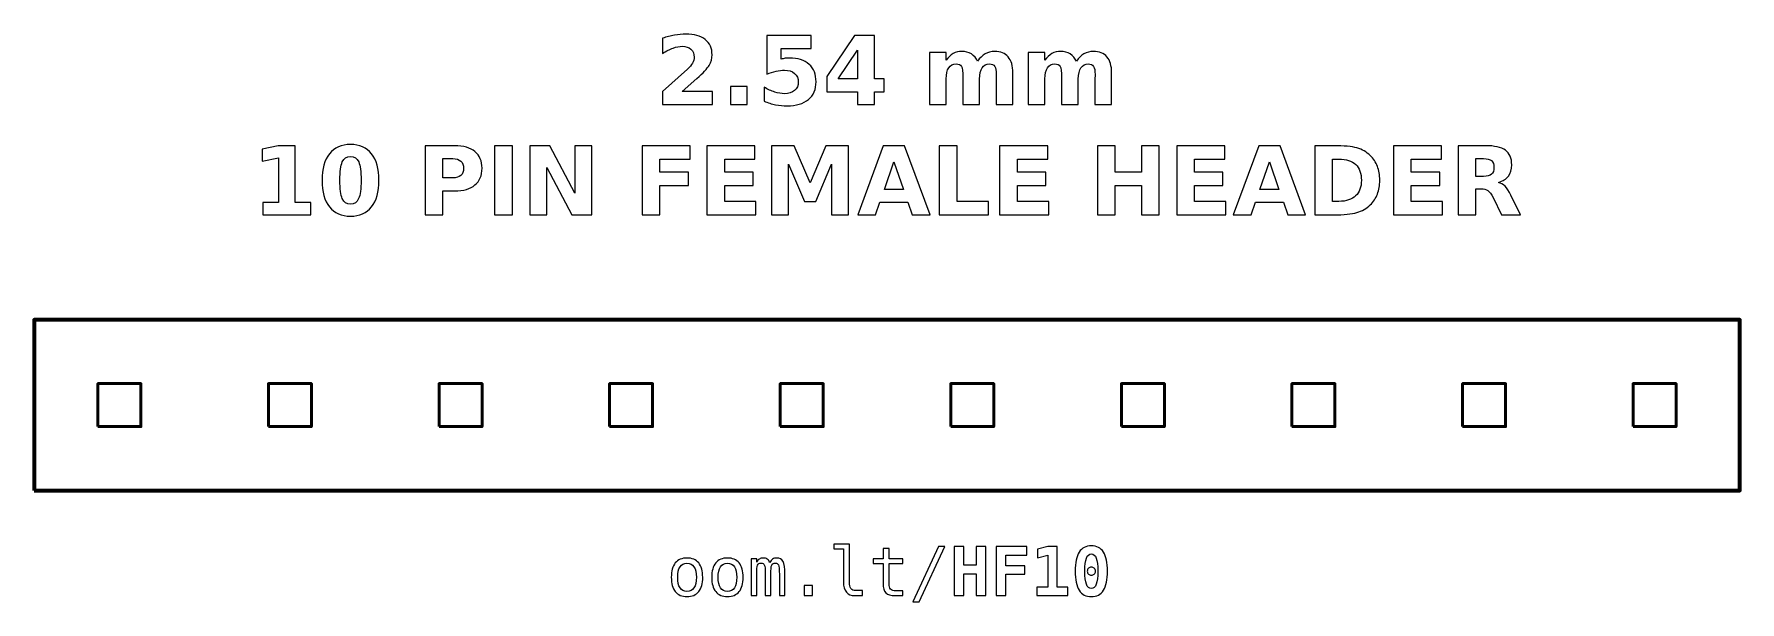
# Model space of a CAD drawing. Header units: centimetres. Extents: x -11.77 to -9.23, y -15.14 to -14.3.
import ezdxf

# ---------------------------------------------------------------- set-up
doc = ezdxf.new("R2010")
doc.units = ezdxf.units.CM
doc.header["$MEASUREMENT"] = 0
doc.layers.add('Layer 1', color=7, linetype='Continuous')

msp = doc.modelspace()

# ---------------------------------------------------------------- linework, layer by layer
at = {"layer": 'Layer 1', "color": 7, "lineweight": 100}
msp.add_lwpolyline([(-11.77, -14.977), (-9.23, -14.977), (-9.23, -14.723), (-11.77, -14.723), (-11.77, -14.977)], close=True, dxfattribs=at)
at = {"layer": 'Layer 1', "color": 7, "lineweight": 50}
for points in [[(-11.675, -14.882), (-11.611, -14.882), (-11.611, -14.818), (-11.675, -14.818), (-11.675, -14.882)], [(-11.421, -14.882), (-11.357, -14.882), (-11.357, -14.818), (-11.421, -14.818), (-11.421, -14.882)], [(-11.167, -14.882), (-11.103, -14.882), (-11.103, -14.818), (-11.167, -14.818), (-11.167, -14.882)], [(-10.913, -14.882), (-10.849, -14.882), (-10.849, -14.818), (-10.913, -14.818), (-10.913, -14.882)], [(-10.659, -14.882), (-10.595, -14.882), (-10.595, -14.818), (-10.659, -14.818), (-10.659, -14.882)], [(-10.405, -14.882), (-10.341, -14.882), (-10.341, -14.818), (-10.405, -14.818), (-10.405, -14.882)], [(-10.151, -14.882), (-10.087, -14.882), (-10.087, -14.818), (-10.151, -14.818), (-10.151, -14.882)], [(-9.897, -14.882), (-9.833, -14.882), (-9.833, -14.818), (-9.897, -14.818), (-9.897, -14.882)], [(-9.643, -14.882), (-9.579, -14.882), (-9.579, -14.818), (-9.643, -14.818), (-9.643, -14.882)], [(-9.389, -14.882), (-9.325, -14.882), (-9.325, -14.818), (-9.389, -14.818), (-9.389, -14.882)]]:
    msp.add_lwpolyline(points, close=True, dxfattribs=at)
at = {"layer": 'Layer 1', "color": 250}
for points, knots in [([(-10.80503, -14.38297), (-10.80503, -14.38297), (-10.75975, -14.38297), (-10.75975, -14.38297), (-10.75975, -14.38297), (-10.75975, -14.38297), (-10.75975, -14.40247), (-10.75975, -14.40247), (-10.75975, -14.40247), (-10.75975, -14.40247), (-10.83452, -14.40247), (-10.83452, -14.40247), (-10.83452, -14.40247), (-10.83452, -14.40247), (-10.83452, -14.38297), (-10.83452, -14.38297), (-10.83452, -14.38297), (-10.83452, -14.38297), (-10.79696, -14.34984), (-10.79696, -14.34984), (-10.79696, -14.34984), (-10.7936, -14.3468), (-10.79113, -14.34384), (-10.78953, -14.34095), (-10.78953, -14.34095), (-10.78791, -14.33805), (-10.78711, -14.33504), (-10.78711, -14.33191), (-10.78711, -14.33191), (-10.78711, -14.32709), (-10.78873, -14.32321), (-10.79197, -14.32027), (-10.79197, -14.32027), (-10.7952, -14.31733), (-10.7995, -14.31588), (-10.80489, -14.31588), (-10.80489, -14.31588), (-10.80902, -14.31588), (-10.81354, -14.31677), (-10.81846, -14.31853), (-10.81846, -14.31853), (-10.82337, -14.3203), (-10.82864, -14.32293), (-10.83424, -14.32641), (-10.83424, -14.32641), (-10.83424, -14.32641), (-10.83424, -14.30381), (-10.83424, -14.30381), (-10.83424, -14.30381), (-10.82826, -14.30184), (-10.82236, -14.30033), (-10.81653, -14.2993), (-10.81653, -14.2993), (-10.81069, -14.29826), (-10.80498, -14.29774), (-10.79936, -14.29774), (-10.79936, -14.29774), (-10.78706, -14.29774), (-10.77749, -14.30045), (-10.77067, -14.30588), (-10.77067, -14.30588), (-10.76385, -14.31129), (-10.76044, -14.31884), (-10.76044, -14.32855), (-10.76044, -14.32855), (-10.76044, -14.33415), (-10.76189, -14.33937), (-10.76479, -14.34422), (-10.76479, -14.34422), (-10.76768, -14.34906), (-10.77377, -14.35555), (-10.78304, -14.36369), (-10.78304, -14.36369), (-10.78304, -14.36369), (-10.80503, -14.38297), (-10.80503, -14.38297)], [0, 0, 0, 0, 0.0526316, 0.0526316, 0.0526316, 0.0526316, 0.1052632, 0.1052632, 0.1052632, 0.1052632, 0.1578947, 0.1578947, 0.1578947, 0.1578947, 0.2105263, 0.2105263, 0.2105263, 0.2105263, 0.2631579, 0.2631579, 0.2631579, 0.2631579, 0.3157895, 0.3157895, 0.3157895, 0.3157895, 0.3684211, 0.3684211, 0.3684211, 0.3684211, 0.4210526, 0.4210526, 0.4210526, 0.4210526, 0.4736842, 0.4736842, 0.4736842, 0.4736842, 0.5263158, 0.5263158, 0.5263158, 0.5263158, 0.5789474, 0.5789474, 0.5789474, 0.5789474, 0.6315789, 0.6315789, 0.6315789, 0.6315789, 0.6842105, 0.6842105, 0.6842105, 0.6842105, 0.7368421, 0.7368421, 0.7368421, 0.7368421, 0.7894737, 0.7894737, 0.7894737, 0.7894737, 0.8421053, 0.8421053, 0.8421053, 0.8421053, 0.8947368, 0.8947368, 0.8947368, 0.8947368, 0.9473684, 0.9473684, 0.9473684, 0.9473684, 1, 1, 1, 1]), ([(-10.67894, -14.2996), (-10.67894, -14.2996), (-10.613, -14.2996), (-10.613, -14.2996), (-10.613, -14.2996), (-10.613, -14.2996), (-10.613, -14.3191), (-10.613, -14.3191), (-10.613, -14.3191), (-10.613, -14.3191), (-10.6578, -14.3191), (-10.6578, -14.3191), (-10.6578, -14.3191), (-10.6578, -14.3191), (-10.6578, -14.33502), (-10.6578, -14.33502), (-10.6578, -14.33502), (-10.65578, -14.33448), (-10.65375, -14.33406), (-10.65171, -14.33375), (-10.65171, -14.33375), (-10.64966, -14.33344), (-10.64752, -14.3333), (-10.64533, -14.3333), (-10.64533, -14.3333), (-10.63278, -14.3333), (-10.62302, -14.33643), (-10.61603, -14.34271), (-10.61603, -14.34271), (-10.60905, -14.34897), (-10.60557, -14.35771), (-10.60557, -14.36891), (-10.60557, -14.36891), (-10.60557, -14.38003), (-10.60938, -14.38874), (-10.61697, -14.39504), (-10.61697, -14.39504), (-10.62457, -14.40132), (-10.63513, -14.40447), (-10.64863, -14.40447), (-10.64863, -14.40447), (-10.65446, -14.40447), (-10.66025, -14.4039), (-10.66596, -14.40278), (-10.66596, -14.40278), (-10.67168, -14.40165), (-10.67737, -14.39995), (-10.68301, -14.39765), (-10.68301, -14.39765), (-10.68301, -14.39765), (-10.68301, -14.37676), (-10.68301, -14.37676), (-10.68301, -14.37676), (-10.67741, -14.37999), (-10.6721, -14.38239), (-10.66707, -14.38398), (-10.66707, -14.38398), (-10.66203, -14.38561), (-10.65728, -14.38641), (-10.65284, -14.38641), (-10.65284, -14.38641), (-10.64639, -14.38641), (-10.64134, -14.38483), (-10.63764, -14.38168), (-10.63764, -14.38168), (-10.63395, -14.37855), (-10.63209, -14.3743), (-10.63209, -14.36891), (-10.63209, -14.36891), (-10.63209, -14.3635), (-10.63395, -14.35924), (-10.63764, -14.35612), (-10.63764, -14.35612), (-10.64134, -14.35299), (-10.64639, -14.35144), (-10.65284, -14.35144), (-10.65284, -14.35144), (-10.65665, -14.35144), (-10.66072, -14.35193), (-10.66502, -14.35292), (-10.66502, -14.35292), (-10.66935, -14.3539), (-10.67398, -14.35543), (-10.67894, -14.3575), (-10.67894, -14.3575), (-10.67894, -14.3575), (-10.67894, -14.2996), (-10.67894, -14.2996)], [0, 0, 0, 0, 0.0454545, 0.0454545, 0.0454545, 0.0454545, 0.0909091, 0.0909091, 0.0909091, 0.0909091, 0.1363636, 0.1363636, 0.1363636, 0.1363636, 0.1818182, 0.1818182, 0.1818182, 0.1818182, 0.2272727, 0.2272727, 0.2272727, 0.2272727, 0.2727273, 0.2727273, 0.2727273, 0.2727273, 0.3181818, 0.3181818, 0.3181818, 0.3181818, 0.3636364, 0.3636364, 0.3636364, 0.3636364, 0.4090909, 0.4090909, 0.4090909, 0.4090909, 0.4545455, 0.4545455, 0.4545455, 0.4545455, 0.5, 0.5, 0.5, 0.5, 0.5454545, 0.5454545, 0.5454545, 0.5454545, 0.5909091, 0.5909091, 0.5909091, 0.5909091, 0.6363636, 0.6363636, 0.6363636, 0.6363636, 0.6818182, 0.6818182, 0.6818182, 0.6818182, 0.7272727, 0.7272727, 0.7272727, 0.7272727, 0.7727273, 0.7727273, 0.7727273, 0.7727273, 0.8181818, 0.8181818, 0.8181818, 0.8181818, 0.8636364, 0.8636364, 0.8636364, 0.8636364, 0.9090909, 0.9090909, 0.9090909, 0.9090909, 0.9545455, 0.9545455, 0.9545455, 0.9545455, 1, 1, 1, 1]), ([(-10.54816, -14.2996), (-10.54816, -14.2996), (-10.51866, -14.2996), (-10.51866, -14.2996), (-10.51866, -14.2996), (-10.51866, -14.2996), (-10.51866, -14.36451), (-10.51866, -14.36451), (-10.51866, -14.36451), (-10.51866, -14.36451), (-10.50399, -14.36451), (-10.50399, -14.36451), (-10.50399, -14.36451), (-10.50399, -14.36451), (-10.50399, -14.38373), (-10.50399, -14.38373), (-10.50399, -14.38373), (-10.50399, -14.38373), (-10.51866, -14.38373), (-10.51866, -14.38373), (-10.51866, -14.38373), (-10.51866, -14.38373), (-10.51866, -14.40247), (-10.51866, -14.40247), (-10.51866, -14.40247), (-10.51866, -14.40247), (-10.54373, -14.40247), (-10.54373, -14.40247), (-10.54373, -14.40247), (-10.54373, -14.40247), (-10.54373, -14.38373), (-10.54373, -14.38373), (-10.54373, -14.38373), (-10.54373, -14.38373), (-10.58936, -14.38373), (-10.58936, -14.38373), (-10.58936, -14.38373), (-10.58936, -14.38373), (-10.58936, -14.36098), (-10.58936, -14.36098), (-10.58936, -14.36098), (-10.58936, -14.36098), (-10.54816, -14.2996), (-10.54816, -14.2996)], [0, 0, 0, 0, 0.0909091, 0.0909091, 0.0909091, 0.0909091, 0.1818182, 0.1818182, 0.1818182, 0.1818182, 0.2727273, 0.2727273, 0.2727273, 0.2727273, 0.3636364, 0.3636364, 0.3636364, 0.3636364, 0.4545455, 0.4545455, 0.4545455, 0.4545455, 0.5454545, 0.5454545, 0.5454545, 0.5454545, 0.6363636, 0.6363636, 0.6363636, 0.6363636, 0.7272727, 0.7272727, 0.7272727, 0.7272727, 0.8181818, 0.8181818, 0.8181818, 0.8181818, 0.9090909, 0.9090909, 0.9090909, 0.9090909, 1, 1, 1, 1]), ([(-10.54373, -14.32145), (-10.54373, -14.32145), (-10.57283, -14.36451), (-10.57283, -14.36451), (-10.57283, -14.36451), (-10.57283, -14.36451), (-10.54373, -14.36451), (-10.54373, -14.36451), (-10.54373, -14.36451), (-10.54373, -14.36451), (-10.54373, -14.32145), (-10.54373, -14.32145)], [0, 0, 0, 0, 0.3333333, 0.3333333, 0.3333333, 0.3333333, 0.6666667, 0.6666667, 0.6666667, 0.6666667, 1, 1, 1, 1]), ([(-10.36502, -14.33812), (-10.36189, -14.33335), (-10.3582, -14.3297), (-10.35389, -14.32721), (-10.35389, -14.32721), (-10.34959, -14.32469), (-10.34489, -14.32345), (-10.33974, -14.32345), (-10.33974, -14.32345), (-10.33087, -14.32345), (-10.32412, -14.32618), (-10.31949, -14.33166), (-10.31949, -14.33166), (-10.31485, -14.33711), (-10.31252, -14.34506), (-10.31252, -14.35548), (-10.31252, -14.35548), (-10.31252, -14.35548), (-10.31252, -14.40247), (-10.31252, -14.40247), (-10.31252, -14.40247), (-10.31252, -14.40247), (-10.33734, -14.40247), (-10.33734, -14.40247), (-10.33734, -14.40247), (-10.33734, -14.40247), (-10.33734, -14.36223), (-10.33734, -14.36223), (-10.33734, -14.36223), (-10.33729, -14.36164), (-10.33727, -14.36103), (-10.33724, -14.36037), (-10.33724, -14.36037), (-10.33722, -14.35974), (-10.3372, -14.35882), (-10.3372, -14.35762), (-10.3372, -14.35762), (-10.3372, -14.35216), (-10.33799, -14.34819), (-10.33962, -14.34574), (-10.33962, -14.34574), (-10.34122, -14.34327), (-10.3438, -14.34205), (-10.34738, -14.34205), (-10.34738, -14.34205), (-10.35208, -14.34205), (-10.35568, -14.34398), (-10.35824, -14.34784), (-10.35824, -14.34784), (-10.36078, -14.35169), (-10.3621, -14.35727), (-10.3622, -14.36458), (-10.3622, -14.36458), (-10.3622, -14.36458), (-10.3622, -14.40247), (-10.3622, -14.40247), (-10.3622, -14.40247), (-10.3622, -14.40247), (-10.38701, -14.40247), (-10.38701, -14.40247), (-10.38701, -14.40247), (-10.38701, -14.40247), (-10.38701, -14.36223), (-10.38701, -14.36223), (-10.38701, -14.36223), (-10.38701, -14.35369), (-10.38774, -14.34819), (-10.38922, -14.34574), (-10.38922, -14.34574), (-10.39068, -14.34327), (-10.39329, -14.34205), (-10.39705, -14.34205), (-10.39705, -14.34205), (-10.4018, -14.34205), (-10.40545, -14.344), (-10.40801, -14.34788), (-10.40801, -14.34788), (-10.41057, -14.35176), (-10.41187, -14.35729), (-10.41187, -14.36451), (-10.41187, -14.36451), (-10.41187, -14.36451), (-10.41187, -14.40247), (-10.41187, -14.40247), (-10.41187, -14.40247), (-10.41187, -14.40247), (-10.43668, -14.40247), (-10.43668, -14.40247), (-10.43668, -14.40247), (-10.43668, -14.40247), (-10.43668, -14.32531), (-10.43668, -14.32531), (-10.43668, -14.32531), (-10.43668, -14.32531), (-10.41187, -14.32531), (-10.41187, -14.32531), (-10.41187, -14.32531), (-10.41187, -14.32531), (-10.41187, -14.33662), (-10.41187, -14.33662), (-10.41187, -14.33662), (-10.40883, -14.33224), (-10.40535, -14.32898), (-10.40142, -14.32676), (-10.40142, -14.32676), (-10.3975, -14.32455), (-10.39317, -14.32345), (-10.38844, -14.32345), (-10.38844, -14.32345), (-10.38313, -14.32345), (-10.3784, -14.32474), (-10.37433, -14.32731), (-10.37433, -14.32731), (-10.37024, -14.32989), (-10.36713, -14.33349), (-10.36502, -14.33812)], [0, 0, 0, 0, 0.0344828, 0.0344828, 0.0344828, 0.0344828, 0.0689655, 0.0689655, 0.0689655, 0.0689655, 0.1034483, 0.1034483, 0.1034483, 0.1034483, 0.137931, 0.137931, 0.137931, 0.137931, 0.1724138, 0.1724138, 0.1724138, 0.1724138, 0.2068966, 0.2068966, 0.2068966, 0.2068966, 0.2413793, 0.2413793, 0.2413793, 0.2413793, 0.2758621, 0.2758621, 0.2758621, 0.2758621, 0.3103448, 0.3103448, 0.3103448, 0.3103448, 0.3448276, 0.3448276, 0.3448276, 0.3448276, 0.3793103, 0.3793103, 0.3793103, 0.3793103, 0.4137931, 0.4137931, 0.4137931, 0.4137931, 0.4482759, 0.4482759, 0.4482759, 0.4482759, 0.4827586, 0.4827586, 0.4827586, 0.4827586, 0.5172414, 0.5172414, 0.5172414, 0.5172414, 0.5517241, 0.5517241, 0.5517241, 0.5517241, 0.5862069, 0.5862069, 0.5862069, 0.5862069, 0.6206897, 0.6206897, 0.6206897, 0.6206897, 0.6551724, 0.6551724, 0.6551724, 0.6551724, 0.6896552, 0.6896552, 0.6896552, 0.6896552, 0.7241379, 0.7241379, 0.7241379, 0.7241379, 0.7586207, 0.7586207, 0.7586207, 0.7586207, 0.7931034, 0.7931034, 0.7931034, 0.7931034, 0.8275862, 0.8275862, 0.8275862, 0.8275862, 0.862069, 0.862069, 0.862069, 0.862069, 0.8965517, 0.8965517, 0.8965517, 0.8965517, 0.9310345, 0.9310345, 0.9310345, 0.9310345, 0.9655172, 0.9655172, 0.9655172, 0.9655172, 1, 1, 1, 1]), ([(-10.21798, -14.33812), (-10.21485, -14.33335), (-10.21116, -14.3297), (-10.20685, -14.32721), (-10.20685, -14.32721), (-10.20255, -14.32469), (-10.19785, -14.32345), (-10.1927, -14.32345), (-10.1927, -14.32345), (-10.18383, -14.32345), (-10.17708, -14.32618), (-10.17245, -14.33166), (-10.17245, -14.33166), (-10.16781, -14.33711), (-10.16548, -14.34506), (-10.16548, -14.35548), (-10.16548, -14.35548), (-10.16548, -14.35548), (-10.16548, -14.40247), (-10.16548, -14.40247), (-10.16548, -14.40247), (-10.16548, -14.40247), (-10.1903, -14.40247), (-10.1903, -14.40247), (-10.1903, -14.40247), (-10.1903, -14.40247), (-10.1903, -14.36223), (-10.1903, -14.36223), (-10.1903, -14.36223), (-10.19025, -14.36164), (-10.19023, -14.36103), (-10.1902, -14.36037), (-10.1902, -14.36037), (-10.19018, -14.35974), (-10.19016, -14.35882), (-10.19016, -14.35762), (-10.19016, -14.35762), (-10.19016, -14.35216), (-10.19095, -14.34819), (-10.19258, -14.34574), (-10.19258, -14.34574), (-10.19418, -14.34327), (-10.19676, -14.34205), (-10.20034, -14.34205), (-10.20034, -14.34205), (-10.20504, -14.34205), (-10.20864, -14.34398), (-10.2112, -14.34784), (-10.2112, -14.34784), (-10.21374, -14.35169), (-10.21506, -14.35727), (-10.21516, -14.36458), (-10.21516, -14.36458), (-10.21516, -14.36458), (-10.21516, -14.40247), (-10.21516, -14.40247), (-10.21516, -14.40247), (-10.21516, -14.40247), (-10.23997, -14.40247), (-10.23997, -14.40247), (-10.23997, -14.40247), (-10.23997, -14.40247), (-10.23997, -14.36223), (-10.23997, -14.36223), (-10.23997, -14.36223), (-10.23997, -14.35369), (-10.2407, -14.34819), (-10.24218, -14.34574), (-10.24218, -14.34574), (-10.24364, -14.34327), (-10.24625, -14.34205), (-10.25001, -14.34205), (-10.25001, -14.34205), (-10.25476, -14.34205), (-10.25841, -14.344), (-10.26097, -14.34788), (-10.26097, -14.34788), (-10.26353, -14.35176), (-10.26483, -14.35729), (-10.26483, -14.36451), (-10.26483, -14.36451), (-10.26483, -14.36451), (-10.26483, -14.40247), (-10.26483, -14.40247), (-10.26483, -14.40247), (-10.26483, -14.40247), (-10.28964, -14.40247), (-10.28964, -14.40247), (-10.28964, -14.40247), (-10.28964, -14.40247), (-10.28964, -14.32531), (-10.28964, -14.32531), (-10.28964, -14.32531), (-10.28964, -14.32531), (-10.26483, -14.32531), (-10.26483, -14.32531), (-10.26483, -14.32531), (-10.26483, -14.32531), (-10.26483, -14.33662), (-10.26483, -14.33662), (-10.26483, -14.33662), (-10.26179, -14.33224), (-10.25831, -14.32898), (-10.25438, -14.32676), (-10.25438, -14.32676), (-10.25046, -14.32455), (-10.24613, -14.32345), (-10.2414, -14.32345), (-10.2414, -14.32345), (-10.23609, -14.32345), (-10.23136, -14.32474), (-10.22729, -14.32731), (-10.22729, -14.32731), (-10.2232, -14.32989), (-10.22009, -14.33349), (-10.21798, -14.33812)], [0, 0, 0, 0, 0.0344828, 0.0344828, 0.0344828, 0.0344828, 0.0689655, 0.0689655, 0.0689655, 0.0689655, 0.1034483, 0.1034483, 0.1034483, 0.1034483, 0.137931, 0.137931, 0.137931, 0.137931, 0.1724138, 0.1724138, 0.1724138, 0.1724138, 0.2068966, 0.2068966, 0.2068966, 0.2068966, 0.2413793, 0.2413793, 0.2413793, 0.2413793, 0.2758621, 0.2758621, 0.2758621, 0.2758621, 0.3103448, 0.3103448, 0.3103448, 0.3103448, 0.3448276, 0.3448276, 0.3448276, 0.3448276, 0.3793103, 0.3793103, 0.3793103, 0.3793103, 0.4137931, 0.4137931, 0.4137931, 0.4137931, 0.4482759, 0.4482759, 0.4482759, 0.4482759, 0.4827586, 0.4827586, 0.4827586, 0.4827586, 0.5172414, 0.5172414, 0.5172414, 0.5172414, 0.5517241, 0.5517241, 0.5517241, 0.5517241, 0.5862069, 0.5862069, 0.5862069, 0.5862069, 0.6206897, 0.6206897, 0.6206897, 0.6206897, 0.6551724, 0.6551724, 0.6551724, 0.6551724, 0.6896552, 0.6896552, 0.6896552, 0.6896552, 0.7241379, 0.7241379, 0.7241379, 0.7241379, 0.7586207, 0.7586207, 0.7586207, 0.7586207, 0.7931034, 0.7931034, 0.7931034, 0.7931034, 0.8275862, 0.8275862, 0.8275862, 0.8275862, 0.862069, 0.862069, 0.862069, 0.862069, 0.8965517, 0.8965517, 0.8965517, 0.8965517, 0.9310345, 0.9310345, 0.9310345, 0.9310345, 0.9655172, 0.9655172, 0.9655172, 0.9655172, 1, 1, 1, 1]), ([(-10.73311, -14.3758), (-10.73311, -14.3758), (-10.70829, -14.3758), (-10.70829, -14.3758), (-10.70829, -14.3758), (-10.70829, -14.3758), (-10.70829, -14.40247), (-10.70829, -14.40247), (-10.70829, -14.40247), (-10.70829, -14.40247), (-10.73311, -14.40247), (-10.73311, -14.40247), (-10.73311, -14.40247), (-10.73311, -14.40247), (-10.73311, -14.3758), (-10.73311, -14.3758)], [0, 0, 0, 0, 0.25, 0.25, 0.25, 0.25, 0.5, 0.5, 0.5, 0.5, 0.75, 0.75, 0.75, 0.75, 1, 1, 1, 1]), ([(-11.42967, -14.5484), (-11.42967, -14.5484), (-11.40624, -14.5484), (-11.40624, -14.5484), (-11.40624, -14.5484), (-11.40624, -14.5484), (-11.40624, -14.48191), (-11.40624, -14.48191), (-11.40624, -14.48191), (-11.40624, -14.48191), (-11.43028, -14.48688), (-11.43028, -14.48688), (-11.43028, -14.48688), (-11.43028, -14.48688), (-11.43028, -14.46881), (-11.43028, -14.46881), (-11.43028, -14.46881), (-11.43028, -14.46881), (-11.40638, -14.46385), (-11.40638, -14.46385), (-11.40638, -14.46385), (-11.40638, -14.46385), (-11.38117, -14.46385), (-11.38117, -14.46385), (-11.38117, -14.46385), (-11.38117, -14.46385), (-11.38117, -14.5484), (-11.38117, -14.5484), (-11.38117, -14.5484), (-11.38117, -14.5484), (-11.35775, -14.5484), (-11.35775, -14.5484), (-11.35775, -14.5484), (-11.35775, -14.5484), (-11.35775, -14.56672), (-11.35775, -14.56672), (-11.35775, -14.56672), (-11.35775, -14.56672), (-11.42967, -14.56672), (-11.42967, -14.56672), (-11.42967, -14.56672), (-11.42967, -14.56672), (-11.42967, -14.5484), (-11.42967, -14.5484)], [0, 0, 0, 0, 0.0909091, 0.0909091, 0.0909091, 0.0909091, 0.1818182, 0.1818182, 0.1818182, 0.1818182, 0.2727273, 0.2727273, 0.2727273, 0.2727273, 0.3636364, 0.3636364, 0.3636364, 0.3636364, 0.4545455, 0.4545455, 0.4545455, 0.4545455, 0.5454545, 0.5454545, 0.5454545, 0.5454545, 0.6363636, 0.6363636, 0.6363636, 0.6363636, 0.7272727, 0.7272727, 0.7272727, 0.7272727, 0.8181818, 0.8181818, 0.8181818, 0.8181818, 0.9090909, 0.9090909, 0.9090909, 0.9090909, 1, 1, 1, 1]), ([(-11.25657, -14.51538), (-11.25657, -14.53243), (-11.26024, -14.54558), (-11.2676, -14.55484), (-11.2676, -14.55484), (-11.27494, -14.56409), (-11.28538, -14.56872), (-11.29888, -14.56872), (-11.29888, -14.56872), (-11.31243, -14.56872), (-11.32289, -14.56409), (-11.33023, -14.55484), (-11.33023, -14.55484), (-11.33759, -14.54558), (-11.34126, -14.53243), (-11.34126, -14.51538), (-11.34126, -14.51538), (-11.34126, -14.49831), (-11.33759, -14.48513), (-11.33023, -14.47587), (-11.33023, -14.47587), (-11.32289, -14.46663), (-11.31243, -14.46199), (-11.29888, -14.46199), (-11.29888, -14.46199), (-11.28538, -14.46199), (-11.27494, -14.46663), (-11.2676, -14.47587), (-11.2676, -14.47587), (-11.26024, -14.48513), (-11.25657, -14.49831), (-11.25657, -14.51538)], [0, 0, 0, 0, 0.125, 0.125, 0.125, 0.125, 0.25, 0.25, 0.25, 0.25, 0.375, 0.375, 0.375, 0.375, 0.5, 0.5, 0.5, 0.5, 0.625, 0.625, 0.625, 0.625, 0.75, 0.75, 0.75, 0.75, 0.875, 0.875, 0.875, 0.875, 1, 1, 1, 1]), ([(-11.18773, -14.46385), (-11.18773, -14.46385), (-11.14371, -14.46385), (-11.14371, -14.46385), (-11.14371, -14.46385), (-11.13061, -14.46385), (-11.12056, -14.46677), (-11.11355, -14.47258), (-11.11355, -14.47258), (-11.10655, -14.47839), (-11.10304, -14.48666), (-11.10304, -14.49741), (-11.10304, -14.49741), (-11.10304, -14.50818), (-11.10655, -14.51648), (-11.11355, -14.52229), (-11.11355, -14.52229), (-11.12056, -14.5281), (-11.13061, -14.53102), (-11.14371, -14.53102), (-11.14371, -14.53102), (-11.14371, -14.53102), (-11.1612, -14.53102), (-11.1612, -14.53102), (-11.1612, -14.53102), (-11.1612, -14.53102), (-11.1612, -14.56672), (-11.1612, -14.56672), (-11.1612, -14.56672), (-11.1612, -14.56672), (-11.18773, -14.56672), (-11.18773, -14.56672), (-11.18773, -14.56672), (-11.18773, -14.56672), (-11.18773, -14.46385), (-11.18773, -14.46385)], [0, 0, 0, 0, 0.1111111, 0.1111111, 0.1111111, 0.1111111, 0.2222222, 0.2222222, 0.2222222, 0.2222222, 0.3333333, 0.3333333, 0.3333333, 0.3333333, 0.4444444, 0.4444444, 0.4444444, 0.4444444, 0.5555556, 0.5555556, 0.5555556, 0.5555556, 0.6666667, 0.6666667, 0.6666667, 0.6666667, 0.7777778, 0.7777778, 0.7777778, 0.7777778, 0.8888889, 0.8888889, 0.8888889, 0.8888889, 1, 1, 1, 1]), ([(-11.08432, -14.46385), (-11.08432, -14.46385), (-11.05779, -14.46385), (-11.05779, -14.46385), (-11.05779, -14.46385), (-11.05779, -14.46385), (-11.05779, -14.56672), (-11.05779, -14.56672), (-11.05779, -14.56672), (-11.05779, -14.56672), (-11.08432, -14.56672), (-11.08432, -14.56672), (-11.08432, -14.56672), (-11.08432, -14.56672), (-11.08432, -14.46385), (-11.08432, -14.46385)], [0, 0, 0, 0, 0.25, 0.25, 0.25, 0.25, 0.5, 0.5, 0.5, 0.5, 0.75, 0.75, 0.75, 0.75, 1, 1, 1, 1]), ([(-11.03183, -14.46385), (-11.03183, -14.46385), (-11.0022, -14.46385), (-11.0022, -14.46385), (-11.0022, -14.46385), (-11.0022, -14.46385), (-10.96478, -14.53441), (-10.96478, -14.53441), (-10.96478, -14.53441), (-10.96478, -14.53441), (-10.96478, -14.46385), (-10.96478, -14.46385), (-10.96478, -14.46385), (-10.96478, -14.46385), (-10.93964, -14.46385), (-10.93964, -14.46385), (-10.93964, -14.46385), (-10.93964, -14.46385), (-10.93964, -14.56672), (-10.93964, -14.56672), (-10.93964, -14.56672), (-10.93964, -14.56672), (-10.96927, -14.56672), (-10.96927, -14.56672), (-10.96927, -14.56672), (-10.96927, -14.56672), (-11.00669, -14.49616), (-11.00669, -14.49616), (-11.00669, -14.49616), (-11.00669, -14.49616), (-11.00669, -14.56672), (-11.00669, -14.56672), (-11.00669, -14.56672), (-11.00669, -14.56672), (-11.03183, -14.56672), (-11.03183, -14.56672), (-11.03183, -14.56672), (-11.03183, -14.56672), (-11.03183, -14.46385), (-11.03183, -14.46385)], [0, 0, 0, 0, 0.1, 0.1, 0.1, 0.1, 0.2, 0.2, 0.2, 0.2, 0.3, 0.3, 0.3, 0.3, 0.4, 0.4, 0.4, 0.4, 0.5, 0.5, 0.5, 0.5, 0.6, 0.6, 0.6, 0.6, 0.7, 0.7, 0.7, 0.7, 0.8, 0.8, 0.8, 0.8, 0.9, 0.9, 0.9, 0.9, 1, 1, 1, 1]), ([(-10.86461, -14.46385), (-10.86461, -14.46385), (-10.79302, -14.46385), (-10.79302, -14.46385), (-10.79302, -14.46385), (-10.79302, -14.46385), (-10.79302, -14.48391), (-10.79302, -14.48391), (-10.79302, -14.48391), (-10.79302, -14.48391), (-10.83808, -14.48391), (-10.83808, -14.48391), (-10.83808, -14.48391), (-10.83808, -14.48391), (-10.83808, -14.50306), (-10.83808, -14.50306), (-10.83808, -14.50306), (-10.83808, -14.50306), (-10.7957, -14.50306), (-10.7957, -14.50306), (-10.7957, -14.50306), (-10.7957, -14.50306), (-10.7957, -14.52312), (-10.7957, -14.52312), (-10.7957, -14.52312), (-10.7957, -14.52312), (-10.83808, -14.52312), (-10.83808, -14.52312), (-10.83808, -14.52312), (-10.83808, -14.52312), (-10.83808, -14.56672), (-10.83808, -14.56672), (-10.83808, -14.56672), (-10.83808, -14.56672), (-10.86461, -14.56672), (-10.86461, -14.56672), (-10.86461, -14.56672), (-10.86461, -14.56672), (-10.86461, -14.46385), (-10.86461, -14.46385)], [0, 0, 0, 0, 0.1, 0.1, 0.1, 0.1, 0.2, 0.2, 0.2, 0.2, 0.3, 0.3, 0.3, 0.3, 0.4, 0.4, 0.4, 0.4, 0.5, 0.5, 0.5, 0.5, 0.6, 0.6, 0.6, 0.6, 0.7, 0.7, 0.7, 0.7, 0.8, 0.8, 0.8, 0.8, 0.9, 0.9, 0.9, 0.9, 1, 1, 1, 1]), ([(-10.76821, -14.46385), (-10.76821, -14.46385), (-10.69662, -14.46385), (-10.69662, -14.46385), (-10.69662, -14.46385), (-10.69662, -14.46385), (-10.69662, -14.48391), (-10.69662, -14.48391), (-10.69662, -14.48391), (-10.69662, -14.48391), (-10.74168, -14.48391), (-10.74168, -14.48391), (-10.74168, -14.48391), (-10.74168, -14.48391), (-10.74168, -14.50306), (-10.74168, -14.50306), (-10.74168, -14.50306), (-10.74168, -14.50306), (-10.69933, -14.50306), (-10.69933, -14.50306), (-10.69933, -14.50306), (-10.69933, -14.50306), (-10.69933, -14.52312), (-10.69933, -14.52312), (-10.69933, -14.52312), (-10.69933, -14.52312), (-10.74168, -14.52312), (-10.74168, -14.52312), (-10.74168, -14.52312), (-10.74168, -14.52312), (-10.74168, -14.54666), (-10.74168, -14.54666), (-10.74168, -14.54666), (-10.74168, -14.54666), (-10.69512, -14.54666), (-10.69512, -14.54666), (-10.69512, -14.54666), (-10.69512, -14.54666), (-10.69512, -14.56672), (-10.69512, -14.56672), (-10.69512, -14.56672), (-10.69512, -14.56672), (-10.76821, -14.56672), (-10.76821, -14.56672), (-10.76821, -14.56672), (-10.76821, -14.56672), (-10.76821, -14.46385), (-10.76821, -14.46385)], [0, 0, 0, 0, 0.0833333, 0.0833333, 0.0833333, 0.0833333, 0.1666667, 0.1666667, 0.1666667, 0.1666667, 0.25, 0.25, 0.25, 0.25, 0.3333333, 0.3333333, 0.3333333, 0.3333333, 0.4166667, 0.4166667, 0.4166667, 0.4166667, 0.5, 0.5, 0.5, 0.5, 0.5833333, 0.5833333, 0.5833333, 0.5833333, 0.6666667, 0.6666667, 0.6666667, 0.6666667, 0.75, 0.75, 0.75, 0.75, 0.8333333, 0.8333333, 0.8333333, 0.8333333, 0.9166667, 0.9166667, 0.9166667, 0.9166667, 1, 1, 1, 1]), ([(-10.67181, -14.46385), (-10.67181, -14.46385), (-10.63806, -14.46385), (-10.63806, -14.46385), (-10.63806, -14.46385), (-10.63806, -14.46385), (-10.61461, -14.51891), (-10.61461, -14.51891), (-10.61461, -14.51891), (-10.61461, -14.51891), (-10.59105, -14.46385), (-10.59105, -14.46385), (-10.59105, -14.46385), (-10.59105, -14.46385), (-10.55737, -14.46385), (-10.55737, -14.46385), (-10.55737, -14.46385), (-10.55737, -14.46385), (-10.55737, -14.56672), (-10.55737, -14.56672), (-10.55737, -14.56672), (-10.55737, -14.56672), (-10.58244, -14.56672), (-10.58244, -14.56672), (-10.58244, -14.56672), (-10.58244, -14.56672), (-10.58244, -14.49148), (-10.58244, -14.49148), (-10.58244, -14.49148), (-10.58244, -14.49148), (-10.60615, -14.54694), (-10.60615, -14.54694), (-10.60615, -14.54694), (-10.60615, -14.54694), (-10.62296, -14.54694), (-10.62296, -14.54694), (-10.62296, -14.54694), (-10.62296, -14.54694), (-10.64667, -14.49148), (-10.64667, -14.49148), (-10.64667, -14.49148), (-10.64667, -14.49148), (-10.64667, -14.56672), (-10.64667, -14.56672), (-10.64667, -14.56672), (-10.64667, -14.56672), (-10.67181, -14.56672), (-10.67181, -14.56672), (-10.67181, -14.56672), (-10.67181, -14.56672), (-10.67181, -14.46385), (-10.67181, -14.46385)], [0, 0, 0, 0, 0.0769231, 0.0769231, 0.0769231, 0.0769231, 0.1538462, 0.1538462, 0.1538462, 0.1538462, 0.2307692, 0.2307692, 0.2307692, 0.2307692, 0.3076923, 0.3076923, 0.3076923, 0.3076923, 0.3846154, 0.3846154, 0.3846154, 0.3846154, 0.4615385, 0.4615385, 0.4615385, 0.4615385, 0.5384615, 0.5384615, 0.5384615, 0.5384615, 0.6153846, 0.6153846, 0.6153846, 0.6153846, 0.6923077, 0.6923077, 0.6923077, 0.6923077, 0.7692308, 0.7692308, 0.7692308, 0.7692308, 0.8461538, 0.8461538, 0.8461538, 0.8461538, 0.9230769, 0.9230769, 0.9230769, 0.9230769, 1, 1, 1, 1]), ([(-10.46896, -14.548), (-10.46896, -14.548), (-10.51045, -14.548), (-10.51045, -14.548), (-10.51045, -14.548), (-10.51045, -14.548), (-10.51699, -14.56672), (-10.51699, -14.56672), (-10.51699, -14.56672), (-10.51699, -14.56672), (-10.54366, -14.56672), (-10.54366, -14.56672), (-10.54366, -14.56672), (-10.54366, -14.56672), (-10.50556, -14.46385), (-10.50556, -14.46385), (-10.50556, -14.46385), (-10.50556, -14.46385), (-10.47393, -14.46385), (-10.47393, -14.46385), (-10.47393, -14.46385), (-10.47393, -14.46385), (-10.43583, -14.56672), (-10.43583, -14.56672), (-10.43583, -14.56672), (-10.43583, -14.56672), (-10.4625, -14.56672), (-10.4625, -14.56672), (-10.4625, -14.56672), (-10.4625, -14.56672), (-10.46896, -14.548), (-10.46896, -14.548)], [0, 0, 0, 0, 0.125, 0.125, 0.125, 0.125, 0.25, 0.25, 0.25, 0.25, 0.375, 0.375, 0.375, 0.375, 0.5, 0.5, 0.5, 0.5, 0.625, 0.625, 0.625, 0.625, 0.75, 0.75, 0.75, 0.75, 0.875, 0.875, 0.875, 0.875, 1, 1, 1, 1]), ([(-10.42216, -14.46385), (-10.42216, -14.46385), (-10.39563, -14.46385), (-10.39563, -14.46385), (-10.39563, -14.46385), (-10.39563, -14.46385), (-10.39563, -14.54666), (-10.39563, -14.54666), (-10.39563, -14.54666), (-10.39563, -14.54666), (-10.34907, -14.54666), (-10.34907, -14.54666), (-10.34907, -14.54666), (-10.34907, -14.54666), (-10.34907, -14.56672), (-10.34907, -14.56672), (-10.34907, -14.56672), (-10.34907, -14.56672), (-10.42216, -14.56672), (-10.42216, -14.56672), (-10.42216, -14.56672), (-10.42216, -14.56672), (-10.42216, -14.46385), (-10.42216, -14.46385)], [0, 0, 0, 0, 0.1666667, 0.1666667, 0.1666667, 0.1666667, 0.3333333, 0.3333333, 0.3333333, 0.3333333, 0.5, 0.5, 0.5, 0.5, 0.6666667, 0.6666667, 0.6666667, 0.6666667, 0.8333333, 0.8333333, 0.8333333, 0.8333333, 1, 1, 1, 1]), ([(-10.33225, -14.46385), (-10.33225, -14.46385), (-10.26066, -14.46385), (-10.26066, -14.46385), (-10.26066, -14.46385), (-10.26066, -14.46385), (-10.26066, -14.48391), (-10.26066, -14.48391), (-10.26066, -14.48391), (-10.26066, -14.48391), (-10.30572, -14.48391), (-10.30572, -14.48391), (-10.30572, -14.48391), (-10.30572, -14.48391), (-10.30572, -14.50306), (-10.30572, -14.50306), (-10.30572, -14.50306), (-10.30572, -14.50306), (-10.26337, -14.50306), (-10.26337, -14.50306), (-10.26337, -14.50306), (-10.26337, -14.50306), (-10.26337, -14.52312), (-10.26337, -14.52312), (-10.26337, -14.52312), (-10.26337, -14.52312), (-10.30572, -14.52312), (-10.30572, -14.52312), (-10.30572, -14.52312), (-10.30572, -14.52312), (-10.30572, -14.54666), (-10.30572, -14.54666), (-10.30572, -14.54666), (-10.30572, -14.54666), (-10.25916, -14.54666), (-10.25916, -14.54666), (-10.25916, -14.54666), (-10.25916, -14.54666), (-10.25916, -14.56672), (-10.25916, -14.56672), (-10.25916, -14.56672), (-10.25916, -14.56672), (-10.33225, -14.56672), (-10.33225, -14.56672), (-10.33225, -14.56672), (-10.33225, -14.56672), (-10.33225, -14.46385), (-10.33225, -14.46385)], [0, 0, 0, 0, 0.0833333, 0.0833333, 0.0833333, 0.0833333, 0.1666667, 0.1666667, 0.1666667, 0.1666667, 0.25, 0.25, 0.25, 0.25, 0.3333333, 0.3333333, 0.3333333, 0.3333333, 0.4166667, 0.4166667, 0.4166667, 0.4166667, 0.5, 0.5, 0.5, 0.5, 0.5833333, 0.5833333, 0.5833333, 0.5833333, 0.6666667, 0.6666667, 0.6666667, 0.6666667, 0.75, 0.75, 0.75, 0.75, 0.8333333, 0.8333333, 0.8333333, 0.8333333, 0.9166667, 0.9166667, 0.9166667, 0.9166667, 1, 1, 1, 1]), ([(-10.18672, -14.46385), (-10.18672, -14.46385), (-10.16019, -14.46385), (-10.16019, -14.46385), (-10.16019, -14.46385), (-10.16019, -14.46385), (-10.16019, -14.50306), (-10.16019, -14.50306), (-10.16019, -14.50306), (-10.16019, -14.50306), (-10.12106, -14.50306), (-10.12106, -14.50306), (-10.12106, -14.50306), (-10.12106, -14.50306), (-10.12106, -14.46385), (-10.12106, -14.46385), (-10.12106, -14.46385), (-10.12106, -14.46385), (-10.09453, -14.46385), (-10.09453, -14.46385), (-10.09453, -14.46385), (-10.09453, -14.46385), (-10.09453, -14.56672), (-10.09453, -14.56672), (-10.09453, -14.56672), (-10.09453, -14.56672), (-10.12106, -14.56672), (-10.12106, -14.56672), (-10.12106, -14.56672), (-10.12106, -14.56672), (-10.12106, -14.52312), (-10.12106, -14.52312), (-10.12106, -14.52312), (-10.12106, -14.52312), (-10.16019, -14.52312), (-10.16019, -14.52312), (-10.16019, -14.52312), (-10.16019, -14.52312), (-10.16019, -14.56672), (-10.16019, -14.56672), (-10.16019, -14.56672), (-10.16019, -14.56672), (-10.18672, -14.56672), (-10.18672, -14.56672), (-10.18672, -14.56672), (-10.18672, -14.56672), (-10.18672, -14.46385), (-10.18672, -14.46385)], [0, 0, 0, 0, 0.0833333, 0.0833333, 0.0833333, 0.0833333, 0.1666667, 0.1666667, 0.1666667, 0.1666667, 0.25, 0.25, 0.25, 0.25, 0.3333333, 0.3333333, 0.3333333, 0.3333333, 0.4166667, 0.4166667, 0.4166667, 0.4166667, 0.5, 0.5, 0.5, 0.5, 0.5833333, 0.5833333, 0.5833333, 0.5833333, 0.6666667, 0.6666667, 0.6666667, 0.6666667, 0.75, 0.75, 0.75, 0.75, 0.8333333, 0.8333333, 0.8333333, 0.8333333, 0.9166667, 0.9166667, 0.9166667, 0.9166667, 1, 1, 1, 1]), ([(-10.06863, -14.46385), (-10.06863, -14.46385), (-9.99704, -14.46385), (-9.99704, -14.46385), (-9.99704, -14.46385), (-9.99704, -14.46385), (-9.99704, -14.48391), (-9.99704, -14.48391), (-9.99704, -14.48391), (-9.99704, -14.48391), (-10.0421, -14.48391), (-10.0421, -14.48391), (-10.0421, -14.48391), (-10.0421, -14.48391), (-10.0421, -14.50306), (-10.0421, -14.50306), (-10.0421, -14.50306), (-10.0421, -14.50306), (-9.99975, -14.50306), (-9.99975, -14.50306), (-9.99975, -14.50306), (-9.99975, -14.50306), (-9.99975, -14.52312), (-9.99975, -14.52312), (-9.99975, -14.52312), (-9.99975, -14.52312), (-10.0421, -14.52312), (-10.0421, -14.52312), (-10.0421, -14.52312), (-10.0421, -14.52312), (-10.0421, -14.54666), (-10.0421, -14.54666), (-10.0421, -14.54666), (-10.0421, -14.54666), (-9.99554, -14.54666), (-9.99554, -14.54666), (-9.99554, -14.54666), (-9.99554, -14.54666), (-9.99554, -14.56672), (-9.99554, -14.56672), (-9.99554, -14.56672), (-9.99554, -14.56672), (-10.06863, -14.56672), (-10.06863, -14.56672), (-10.06863, -14.56672), (-10.06863, -14.56672), (-10.06863, -14.46385), (-10.06863, -14.46385)], [0, 0, 0, 0, 0.0833333, 0.0833333, 0.0833333, 0.0833333, 0.1666667, 0.1666667, 0.1666667, 0.1666667, 0.25, 0.25, 0.25, 0.25, 0.3333333, 0.3333333, 0.3333333, 0.3333333, 0.4166667, 0.4166667, 0.4166667, 0.4166667, 0.5, 0.5, 0.5, 0.5, 0.5833333, 0.5833333, 0.5833333, 0.5833333, 0.6666667, 0.6666667, 0.6666667, 0.6666667, 0.75, 0.75, 0.75, 0.75, 0.8333333, 0.8333333, 0.8333333, 0.8333333, 0.9166667, 0.9166667, 0.9166667, 0.9166667, 1, 1, 1, 1]), ([(-9.90981, -14.548), (-9.90981, -14.548), (-9.9513, -14.548), (-9.9513, -14.548), (-9.9513, -14.548), (-9.9513, -14.548), (-9.95784, -14.56672), (-9.95784, -14.56672), (-9.95784, -14.56672), (-9.95784, -14.56672), (-9.98451, -14.56672), (-9.98451, -14.56672), (-9.98451, -14.56672), (-9.98451, -14.56672), (-9.94641, -14.46385), (-9.94641, -14.46385), (-9.94641, -14.46385), (-9.94641, -14.46385), (-9.91478, -14.46385), (-9.91478, -14.46385), (-9.91478, -14.46385), (-9.91478, -14.46385), (-9.87668, -14.56672), (-9.87668, -14.56672), (-9.87668, -14.56672), (-9.87668, -14.56672), (-9.90335, -14.56672), (-9.90335, -14.56672), (-9.90335, -14.56672), (-9.90335, -14.56672), (-9.90981, -14.548), (-9.90981, -14.548)], [0, 0, 0, 0, 0.125, 0.125, 0.125, 0.125, 0.25, 0.25, 0.25, 0.25, 0.375, 0.375, 0.375, 0.375, 0.5, 0.5, 0.5, 0.5, 0.625, 0.625, 0.625, 0.625, 0.75, 0.75, 0.75, 0.75, 0.875, 0.875, 0.875, 0.875, 1, 1, 1, 1]), ([(-9.86301, -14.46385), (-9.86301, -14.46385), (-9.83502, -14.46385), (-9.83502, -14.46385), (-9.83502, -14.46385), (-9.81941, -14.46385), (-9.80779, -14.46496), (-9.80015, -14.46719), (-9.80015, -14.46719), (-9.7925, -14.46942), (-9.78594, -14.47319), (-9.78046, -14.47853), (-9.78046, -14.47853), (-9.77564, -14.48316), (-9.77207, -14.48852), (-9.76971, -14.49459), (-9.76971, -14.49459), (-9.76739, -14.50063), (-9.76621, -14.5075), (-9.76621, -14.51519), (-9.76621, -14.51519), (-9.76621, -14.52295), (-9.76739, -14.52987), (-9.76971, -14.53596), (-9.76971, -14.53596), (-9.77207, -14.54205), (-9.77564, -14.54741), (-9.78046, -14.55204), (-9.78046, -14.55204), (-9.78599, -14.55738), (-9.7926, -14.56115), (-9.80031, -14.56338), (-9.80031, -14.56338), (-9.80803, -14.56561), (-9.8196, -14.56672), (-9.83502, -14.56672), (-9.83502, -14.56672), (-9.83502, -14.56672), (-9.86301, -14.56672), (-9.86301, -14.56672), (-9.86301, -14.56672), (-9.86301, -14.56672), (-9.86301, -14.46385), (-9.86301, -14.46385)], [0, 0, 0, 0, 0.0909091, 0.0909091, 0.0909091, 0.0909091, 0.1818182, 0.1818182, 0.1818182, 0.1818182, 0.2727273, 0.2727273, 0.2727273, 0.2727273, 0.3636364, 0.3636364, 0.3636364, 0.3636364, 0.4545455, 0.4545455, 0.4545455, 0.4545455, 0.5454545, 0.5454545, 0.5454545, 0.5454545, 0.6363636, 0.6363636, 0.6363636, 0.6363636, 0.7272727, 0.7272727, 0.7272727, 0.7272727, 0.8181818, 0.8181818, 0.8181818, 0.8181818, 0.9090909, 0.9090909, 0.9090909, 0.9090909, 1, 1, 1, 1]), ([(-9.74589, -14.46385), (-9.74589, -14.46385), (-9.6743, -14.46385), (-9.6743, -14.46385), (-9.6743, -14.46385), (-9.6743, -14.46385), (-9.6743, -14.48391), (-9.6743, -14.48391), (-9.6743, -14.48391), (-9.6743, -14.48391), (-9.71936, -14.48391), (-9.71936, -14.48391), (-9.71936, -14.48391), (-9.71936, -14.48391), (-9.71936, -14.50306), (-9.71936, -14.50306), (-9.71936, -14.50306), (-9.71936, -14.50306), (-9.67701, -14.50306), (-9.67701, -14.50306), (-9.67701, -14.50306), (-9.67701, -14.50306), (-9.67701, -14.52312), (-9.67701, -14.52312), (-9.67701, -14.52312), (-9.67701, -14.52312), (-9.71936, -14.52312), (-9.71936, -14.52312), (-9.71936, -14.52312), (-9.71936, -14.52312), (-9.71936, -14.54666), (-9.71936, -14.54666), (-9.71936, -14.54666), (-9.71936, -14.54666), (-9.6728, -14.54666), (-9.6728, -14.54666), (-9.6728, -14.54666), (-9.6728, -14.54666), (-9.6728, -14.56672), (-9.6728, -14.56672), (-9.6728, -14.56672), (-9.6728, -14.56672), (-9.74589, -14.56672), (-9.74589, -14.56672), (-9.74589, -14.56672), (-9.74589, -14.56672), (-9.74589, -14.46385), (-9.74589, -14.46385)], [0, 0, 0, 0, 0.0833333, 0.0833333, 0.0833333, 0.0833333, 0.1666667, 0.1666667, 0.1666667, 0.1666667, 0.25, 0.25, 0.25, 0.25, 0.3333333, 0.3333333, 0.3333333, 0.3333333, 0.4166667, 0.4166667, 0.4166667, 0.4166667, 0.5, 0.5, 0.5, 0.5, 0.5833333, 0.5833333, 0.5833333, 0.5833333, 0.6666667, 0.6666667, 0.6666667, 0.6666667, 0.75, 0.75, 0.75, 0.75, 0.8333333, 0.8333333, 0.8333333, 0.8333333, 0.9166667, 0.9166667, 0.9166667, 0.9166667, 1, 1, 1, 1]), ([(-9.62296, -14.5278), (-9.62296, -14.5278), (-9.62296, -14.56672), (-9.62296, -14.56672), (-9.62296, -14.56672), (-9.62296, -14.56672), (-9.64949, -14.56672), (-9.64949, -14.56672), (-9.64949, -14.56672), (-9.64949, -14.56672), (-9.64949, -14.46385), (-9.64949, -14.46385), (-9.64949, -14.46385), (-9.64949, -14.46385), (-9.60897, -14.46385), (-9.60897, -14.46385), (-9.60897, -14.46385), (-9.59542, -14.46385), (-9.58547, -14.46613), (-9.57917, -14.47067), (-9.57917, -14.47067), (-9.57285, -14.47521), (-9.56969, -14.48241), (-9.56969, -14.49224), (-9.56969, -14.49224), (-9.56969, -14.49903), (-9.57134, -14.50463), (-9.57461, -14.50898), (-9.57461, -14.50898), (-9.5779, -14.51336), (-9.58286, -14.51658), (-9.58947, -14.51863), (-9.58947, -14.51863), (-9.58585, -14.51947), (-9.58258, -14.52133), (-9.57971, -14.52425), (-9.57971, -14.52425), (-9.57684, -14.52716), (-9.57395, -14.53158), (-9.57101, -14.53751), (-9.57101, -14.53751), (-9.57101, -14.53751), (-9.55659, -14.56672), (-9.55659, -14.56672), (-9.55659, -14.56672), (-9.55659, -14.56672), (-9.58486, -14.56672), (-9.58486, -14.56672), (-9.58486, -14.56672), (-9.58486, -14.56672), (-9.5974, -14.54116), (-9.5974, -14.54116), (-9.5974, -14.54116), (-9.59991, -14.53603), (-9.60248, -14.5325), (-9.60509, -14.53062), (-9.60509, -14.53062), (-9.60768, -14.52874), (-9.61113, -14.5278), (-9.61546, -14.5278), (-9.61546, -14.5278), (-9.61546, -14.5278), (-9.62296, -14.5278), (-9.62296, -14.5278)], [0, 0, 0, 0, 0.0625, 0.0625, 0.0625, 0.0625, 0.125, 0.125, 0.125, 0.125, 0.1875, 0.1875, 0.1875, 0.1875, 0.25, 0.25, 0.25, 0.25, 0.3125, 0.3125, 0.3125, 0.3125, 0.375, 0.375, 0.375, 0.375, 0.4375, 0.4375, 0.4375, 0.4375, 0.5, 0.5, 0.5, 0.5, 0.5625, 0.5625, 0.5625, 0.5625, 0.625, 0.625, 0.625, 0.625, 0.6875, 0.6875, 0.6875, 0.6875, 0.75, 0.75, 0.75, 0.75, 0.8125, 0.8125, 0.8125, 0.8125, 0.875, 0.875, 0.875, 0.875, 0.9375, 0.9375, 0.9375, 0.9375, 1, 1, 1, 1]), ([(-11.2831, -14.51519), (-11.2831, -14.50233), (-11.2843, -14.49327), (-11.28672, -14.488), (-11.28672, -14.488), (-11.28912, -14.48276), (-11.29319, -14.48013), (-11.29888, -14.48013), (-11.29888, -14.48013), (-11.30457, -14.48013), (-11.30864, -14.48276), (-11.31109, -14.488), (-11.31109, -14.488), (-11.31351, -14.49327), (-11.31473, -14.50233), (-11.31473, -14.51519), (-11.31473, -14.51519), (-11.31473, -14.52817), (-11.31351, -14.53735), (-11.31109, -14.54266), (-11.31109, -14.54266), (-11.30864, -14.548), (-11.30457, -14.55066), (-11.29888, -14.55066), (-11.29888, -14.55066), (-11.29324, -14.55066), (-11.28919, -14.548), (-11.28674, -14.54266), (-11.28674, -14.54266), (-11.28432, -14.53735), (-11.2831, -14.52817), (-11.2831, -14.51519)], [0, 0, 0, 0, 0.125, 0.125, 0.125, 0.125, 0.25, 0.25, 0.25, 0.25, 0.375, 0.375, 0.375, 0.375, 0.5, 0.5, 0.5, 0.5, 0.625, 0.625, 0.625, 0.625, 0.75, 0.75, 0.75, 0.75, 0.875, 0.875, 0.875, 0.875, 1, 1, 1, 1]), ([(-11.1612, -14.48307), (-11.1612, -14.48307), (-11.1612, -14.5118), (-11.1612, -14.5118), (-11.1612, -14.5118), (-11.1612, -14.5118), (-11.14653, -14.5118), (-11.14653, -14.5118), (-11.14653, -14.5118), (-11.14138, -14.5118), (-11.1374, -14.51056), (-11.1346, -14.50804), (-11.1346, -14.50804), (-11.1318, -14.50555), (-11.13039, -14.502), (-11.13039, -14.49741), (-11.13039, -14.49741), (-11.13039, -14.4928), (-11.1318, -14.48927), (-11.1346, -14.48678), (-11.1346, -14.48678), (-11.1374, -14.48431), (-11.14138, -14.48307), (-11.14653, -14.48307), (-11.14653, -14.48307), (-11.14653, -14.48307), (-11.1612, -14.48307), (-11.1612, -14.48307)], [0, 0, 0, 0, 0.1428571, 0.1428571, 0.1428571, 0.1428571, 0.2857143, 0.2857143, 0.2857143, 0.2857143, 0.4285714, 0.4285714, 0.4285714, 0.4285714, 0.5714286, 0.5714286, 0.5714286, 0.5714286, 0.7142857, 0.7142857, 0.7142857, 0.7142857, 0.8571429, 0.8571429, 0.8571429, 0.8571429, 1, 1, 1, 1]), ([(-10.50384, -14.5289), (-10.50384, -14.5289), (-10.47564, -14.5289), (-10.47564, -14.5289), (-10.47564, -14.5289), (-10.47564, -14.5289), (-10.48971, -14.48798), (-10.48971, -14.48798), (-10.48971, -14.48798), (-10.48971, -14.48798), (-10.50384, -14.5289), (-10.50384, -14.5289)], [0, 0, 0, 0, 0.3333333, 0.3333333, 0.3333333, 0.3333333, 0.6666667, 0.6666667, 0.6666667, 0.6666667, 1, 1, 1, 1]), ([(-9.94469, -14.5289), (-9.94469, -14.5289), (-9.91649, -14.5289), (-9.91649, -14.5289), (-9.91649, -14.5289), (-9.91649, -14.5289), (-9.93056, -14.48798), (-9.93056, -14.48798), (-9.93056, -14.48798), (-9.93056, -14.48798), (-9.94469, -14.5289), (-9.94469, -14.5289)], [0, 0, 0, 0, 0.3333333, 0.3333333, 0.3333333, 0.3333333, 0.6666667, 0.6666667, 0.6666667, 0.6666667, 1, 1, 1, 1]), ([(-9.83648, -14.48391), (-9.83648, -14.48391), (-9.83648, -14.54666), (-9.83648, -14.54666), (-9.83648, -14.54666), (-9.83648, -14.54666), (-9.82698, -14.54666), (-9.82698, -14.54666), (-9.82698, -14.54666), (-9.81614, -14.54666), (-9.80786, -14.54398), (-9.80215, -14.53859), (-9.80215, -14.53859), (-9.79643, -14.53323), (-9.79356, -14.52542), (-9.79356, -14.51519), (-9.79356, -14.51519), (-9.79356, -14.50498), (-9.79641, -14.49722), (-9.8021, -14.49191), (-9.8021, -14.49191), (-9.80779, -14.48657), (-9.81609, -14.48391), (-9.82698, -14.48391), (-9.82698, -14.48391), (-9.82698, -14.48391), (-9.83648, -14.48391), (-9.83648, -14.48391)], [0, 0, 0, 0, 0.1428571, 0.1428571, 0.1428571, 0.1428571, 0.2857143, 0.2857143, 0.2857143, 0.2857143, 0.4285714, 0.4285714, 0.4285714, 0.4285714, 0.5714286, 0.5714286, 0.5714286, 0.5714286, 0.7142857, 0.7142857, 0.7142857, 0.7142857, 0.8571429, 0.8571429, 0.8571429, 0.8571429, 1, 1, 1, 1]), ([(-9.61179, -14.50948), (-9.60624, -14.50948), (-9.60224, -14.50844), (-9.59984, -14.50637), (-9.59984, -14.50637), (-9.59742, -14.5043), (-9.59622, -14.50089), (-9.59622, -14.49616), (-9.59622, -14.49616), (-9.59622, -14.49148), (-9.59742, -14.48812), (-9.59984, -14.4861), (-9.59984, -14.4861), (-9.60224, -14.48408), (-9.60624, -14.48307), (-9.61179, -14.48307), (-9.61179, -14.48307), (-9.61179, -14.48307), (-9.62296, -14.48307), (-9.62296, -14.48307), (-9.62296, -14.48307), (-9.62296, -14.48307), (-9.62296, -14.50948), (-9.62296, -14.50948), (-9.62296, -14.50948), (-9.62296, -14.50948), (-9.61179, -14.50948), (-9.61179, -14.50948)], [0, 0, 0, 0, 0.1428571, 0.1428571, 0.1428571, 0.1428571, 0.2857143, 0.2857143, 0.2857143, 0.2857143, 0.4285714, 0.4285714, 0.4285714, 0.4285714, 0.5714286, 0.5714286, 0.5714286, 0.5714286, 0.7142857, 0.7142857, 0.7142857, 0.7142857, 0.8571429, 0.8571429, 0.8571429, 0.8571429, 1, 1, 1, 1]), ([(-10.55587, -15.1138), (-10.55587, -15.11784), (-10.55513, -15.12087), (-10.55365, -15.12292), (-10.55365, -15.12292), (-10.55217, -15.12497), (-10.54998, -15.126), (-10.54708, -15.126), (-10.54708, -15.126), (-10.54708, -15.126), (-10.53658, -15.126), (-10.53658, -15.126), (-10.53658, -15.126), (-10.53658, -15.126), (-10.53658, -15.13362), (-10.53658, -15.13362), (-10.53658, -15.13362), (-10.53658, -15.13362), (-10.54795, -15.13362), (-10.54795, -15.13362), (-10.54795, -15.13362), (-10.55333, -15.13362), (-10.55748, -15.13189), (-10.56043, -15.12844), (-10.56043, -15.12844), (-10.56338, -15.12499), (-10.56485, -15.1201), (-10.56485, -15.1138), (-10.56485, -15.1138), (-10.56485, -15.1138), (-10.56485, -15.06413), (-10.56485, -15.06413), (-10.56485, -15.06413), (-10.56485, -15.06413), (-10.57925, -15.06413), (-10.57925, -15.06413), (-10.57925, -15.06413), (-10.57925, -15.06413), (-10.57925, -15.0571), (-10.57925, -15.0571), (-10.57925, -15.0571), (-10.57925, -15.0571), (-10.55587, -15.0571), (-10.55587, -15.0571), (-10.55587, -15.0571), (-10.55587, -15.0571), (-10.55587, -15.1138), (-10.55587, -15.1138)], [0, 0, 0, 0, 0.0833333, 0.0833333, 0.0833333, 0.0833333, 0.1666667, 0.1666667, 0.1666667, 0.1666667, 0.25, 0.25, 0.25, 0.25, 0.3333333, 0.3333333, 0.3333333, 0.3333333, 0.4166667, 0.4166667, 0.4166667, 0.4166667, 0.5, 0.5, 0.5, 0.5, 0.5833333, 0.5833333, 0.5833333, 0.5833333, 0.6666667, 0.6666667, 0.6666667, 0.6666667, 0.75, 0.75, 0.75, 0.75, 0.8333333, 0.8333333, 0.8333333, 0.8333333, 0.9166667, 0.9166667, 0.9166667, 0.9166667, 1, 1, 1, 1]), ([(-10.42323, -15.06071), (-10.42323, -15.06071), (-10.41394, -15.06071), (-10.41394, -15.06071), (-10.41394, -15.06071), (-10.41394, -15.06071), (-10.45233, -15.1429), (-10.45233, -15.1429), (-10.45233, -15.1429), (-10.45233, -15.1429), (-10.46167, -15.1429), (-10.46167, -15.1429), (-10.46167, -15.1429), (-10.46167, -15.1429), (-10.42323, -15.06071), (-10.42323, -15.06071)], [0, 0, 0, 0, 0.25, 0.25, 0.25, 0.25, 0.5, 0.5, 0.5, 0.5, 0.75, 0.75, 0.75, 0.75, 1, 1, 1, 1]), ([(-10.39976, -15.06071), (-10.39976, -15.06071), (-10.38535, -15.06071), (-10.38535, -15.06071), (-10.38535, -15.06071), (-10.38535, -15.06071), (-10.38535, -15.0885), (-10.38535, -15.0885), (-10.38535, -15.0885), (-10.38535, -15.0885), (-10.36732, -15.0885), (-10.36732, -15.0885), (-10.36732, -15.0885), (-10.36732, -15.0885), (-10.36732, -15.06071), (-10.36732, -15.06071), (-10.36732, -15.06071), (-10.36732, -15.06071), (-10.35292, -15.06071), (-10.35292, -15.06071), (-10.35292, -15.06071), (-10.35292, -15.06071), (-10.35292, -15.13362), (-10.35292, -15.13362), (-10.35292, -15.13362), (-10.35292, -15.13362), (-10.36732, -15.13362), (-10.36732, -15.13362), (-10.36732, -15.13362), (-10.36732, -15.13362), (-10.36732, -15.1012), (-10.36732, -15.1012), (-10.36732, -15.1012), (-10.36732, -15.1012), (-10.38535, -15.1012), (-10.38535, -15.1012), (-10.38535, -15.1012), (-10.38535, -15.1012), (-10.38535, -15.13362), (-10.38535, -15.13362), (-10.38535, -15.13362), (-10.38535, -15.13362), (-10.39976, -15.13362), (-10.39976, -15.13362), (-10.39976, -15.13362), (-10.39976, -15.13362), (-10.39976, -15.06071), (-10.39976, -15.06071)], [0, 0, 0, 0, 0.0833333, 0.0833333, 0.0833333, 0.0833333, 0.1666667, 0.1666667, 0.1666667, 0.1666667, 0.25, 0.25, 0.25, 0.25, 0.3333333, 0.3333333, 0.3333333, 0.3333333, 0.4166667, 0.4166667, 0.4166667, 0.4166667, 0.5, 0.5, 0.5, 0.5, 0.5833333, 0.5833333, 0.5833333, 0.5833333, 0.6666667, 0.6666667, 0.6666667, 0.6666667, 0.75, 0.75, 0.75, 0.75, 0.8333333, 0.8333333, 0.8333333, 0.8333333, 0.9166667, 0.9166667, 0.9166667, 0.9166667, 1, 1, 1, 1]), ([(-10.29192, -15.07341), (-10.29192, -15.07341), (-10.32294, -15.07341), (-10.32294, -15.07341), (-10.32294, -15.07341), (-10.32294, -15.07341), (-10.32294, -15.08913), (-10.32294, -15.08913), (-10.32294, -15.08913), (-10.32294, -15.08913), (-10.29471, -15.08913), (-10.29471, -15.08913), (-10.29471, -15.08913), (-10.29471, -15.08913), (-10.29471, -15.10183), (-10.29471, -15.10183), (-10.29471, -15.10183), (-10.29471, -15.10183), (-10.32294, -15.10183), (-10.32294, -15.10183), (-10.32294, -15.10183), (-10.32294, -15.10183), (-10.32294, -15.13362), (-10.32294, -15.13362), (-10.32294, -15.13362), (-10.32294, -15.13362), (-10.33735, -15.13362), (-10.33735, -15.13362), (-10.33735, -15.13362), (-10.33735, -15.13362), (-10.33735, -15.06071), (-10.33735, -15.06071), (-10.33735, -15.06071), (-10.33735, -15.06071), (-10.29192, -15.06071), (-10.29192, -15.06071), (-10.29192, -15.06071), (-10.29192, -15.06071), (-10.29192, -15.07341), (-10.29192, -15.07341)], [0, 0, 0, 0, 0.1, 0.1, 0.1, 0.1, 0.2, 0.2, 0.2, 0.2, 0.3, 0.3, 0.3, 0.3, 0.4, 0.4, 0.4, 0.4, 0.5, 0.5, 0.5, 0.5, 0.6, 0.6, 0.6, 0.6, 0.7, 0.7, 0.7, 0.7, 0.8, 0.8, 0.8, 0.8, 0.9, 0.9, 0.9, 0.9, 1, 1, 1, 1]), ([(-10.27684, -15.12092), (-10.27684, -15.12092), (-10.26072, -15.12092), (-10.26072, -15.12092), (-10.26072, -15.12092), (-10.26072, -15.12092), (-10.26072, -15.0736), (-10.26072, -15.0736), (-10.26072, -15.0736), (-10.26072, -15.0736), (-10.2757, -15.07731), (-10.2757, -15.07731), (-10.2757, -15.07731), (-10.2757, -15.07731), (-10.2757, -15.06433), (-10.2757, -15.06433), (-10.2757, -15.06433), (-10.2757, -15.06433), (-10.26062, -15.06071), (-10.26062, -15.06071), (-10.26062, -15.06071), (-10.26062, -15.06071), (-10.2467, -15.06071), (-10.2467, -15.06071), (-10.2467, -15.06071), (-10.2467, -15.06071), (-10.2467, -15.12092), (-10.2467, -15.12092), (-10.2467, -15.12092), (-10.2467, -15.12092), (-10.23058, -15.12092), (-10.23058, -15.12092), (-10.23058, -15.12092), (-10.23058, -15.12092), (-10.23058, -15.13362), (-10.23058, -15.13362), (-10.23058, -15.13362), (-10.23058, -15.13362), (-10.27684, -15.13362), (-10.27684, -15.13362), (-10.27684, -15.13362), (-10.27684, -15.13362), (-10.27684, -15.12092), (-10.27684, -15.12092)], [0, 0, 0, 0, 0.0909091, 0.0909091, 0.0909091, 0.0909091, 0.1818182, 0.1818182, 0.1818182, 0.1818182, 0.2727273, 0.2727273, 0.2727273, 0.2727273, 0.3636364, 0.3636364, 0.3636364, 0.3636364, 0.4545455, 0.4545455, 0.4545455, 0.4545455, 0.5454545, 0.5454545, 0.5454545, 0.5454545, 0.6363636, 0.6363636, 0.6363636, 0.6363636, 0.7272727, 0.7272727, 0.7272727, 0.7272727, 0.8181818, 0.8181818, 0.8181818, 0.8181818, 0.9090909, 0.9090909, 0.9090909, 0.9090909, 1, 1, 1, 1]), ([(-10.21981, -15.09723), (-10.21981, -15.08462), (-10.21781, -15.07515), (-10.21381, -15.06885), (-10.21381, -15.06885), (-10.20979, -15.06255), (-10.20377, -15.0594), (-10.19572, -15.0594), (-10.19572, -15.0594), (-10.18766, -15.0594), (-10.18162, -15.06253), (-10.17761, -15.06881), (-10.17761, -15.06881), (-10.1736, -15.0751), (-10.1716, -15.08458), (-10.1716, -15.09723), (-10.1716, -15.09723), (-10.1716, -15.10987), (-10.1736, -15.11934), (-10.17761, -15.12562), (-10.17761, -15.12562), (-10.18162, -15.1319), (-10.18766, -15.13504), (-10.19572, -15.13504), (-10.19572, -15.13504), (-10.20377, -15.13504), (-10.20979, -15.13189), (-10.21381, -15.12559), (-10.21381, -15.12559), (-10.21781, -15.11929), (-10.21981, -15.10983), (-10.21981, -15.09723)], [0, 0, 0, 0, 0.125, 0.125, 0.125, 0.125, 0.25, 0.25, 0.25, 0.25, 0.375, 0.375, 0.375, 0.375, 0.5, 0.5, 0.5, 0.5, 0.625, 0.625, 0.625, 0.625, 0.75, 0.75, 0.75, 0.75, 0.875, 0.875, 0.875, 0.875, 1, 1, 1, 1]), ([(-10.79782, -15.07761), (-10.79024, -15.07761), (-10.78444, -15.08006), (-10.78042, -15.08498), (-10.78042, -15.08498), (-10.7764, -15.0899), (-10.77439, -15.09702), (-10.77439, -15.10632), (-10.77439, -15.10632), (-10.77439, -15.11567), (-10.77639, -15.12279), (-10.78039, -15.12769), (-10.78039, -15.12769), (-10.78441, -15.13259), (-10.79021, -15.13504), (-10.79782, -15.13504), (-10.79782, -15.13504), (-10.80542, -15.13504), (-10.81121, -15.13259), (-10.81523, -15.12769), (-10.81523, -15.12769), (-10.81923, -15.12279), (-10.82123, -15.11567), (-10.82123, -15.10632), (-10.82123, -15.10632), (-10.82123, -15.09702), (-10.81923, -15.0899), (-10.81523, -15.08498), (-10.81523, -15.08498), (-10.81121, -15.08006), (-10.80542, -15.07761), (-10.79782, -15.07761)], [0, 0, 0, 0, 0.125, 0.125, 0.125, 0.125, 0.25, 0.25, 0.25, 0.25, 0.375, 0.375, 0.375, 0.375, 0.5, 0.5, 0.5, 0.5, 0.625, 0.625, 0.625, 0.625, 0.75, 0.75, 0.75, 0.75, 0.875, 0.875, 0.875, 0.875, 1, 1, 1, 1]), ([(-10.79782, -15.08523), (-10.80239, -15.08523), (-10.80584, -15.087), (-10.80819, -15.09055), (-10.80819, -15.09055), (-10.81054, -15.0941), (-10.81171, -15.09937), (-10.81171, -15.10632), (-10.81171, -15.10632), (-10.81171, -15.11325), (-10.81054, -15.1185), (-10.80819, -15.12207), (-10.80819, -15.12207), (-10.80584, -15.12564), (-10.80239, -15.12742), (-10.79782, -15.12742), (-10.79782, -15.12742), (-10.79324, -15.12742), (-10.78977, -15.12564), (-10.78742, -15.12207), (-10.78742, -15.12207), (-10.78507, -15.1185), (-10.78391, -15.11325), (-10.78391, -15.10632), (-10.78391, -15.10632), (-10.78391, -15.09937), (-10.78507, -15.0941), (-10.78742, -15.09055), (-10.78742, -15.09055), (-10.78977, -15.087), (-10.79324, -15.08523), (-10.79782, -15.08523)], [0, 0, 0, 0, 0.125, 0.125, 0.125, 0.125, 0.25, 0.25, 0.25, 0.25, 0.375, 0.375, 0.375, 0.375, 0.5, 0.5, 0.5, 0.5, 0.625, 0.625, 0.625, 0.625, 0.75, 0.75, 0.75, 0.75, 0.875, 0.875, 0.875, 0.875, 1, 1, 1, 1]), ([(-10.73761, -15.07761), (-10.73003, -15.07761), (-10.72423, -15.08006), (-10.72021, -15.08498), (-10.72021, -15.08498), (-10.71619, -15.0899), (-10.71418, -15.09702), (-10.71418, -15.10632), (-10.71418, -15.10632), (-10.71418, -15.11567), (-10.71618, -15.12279), (-10.72018, -15.12769), (-10.72018, -15.12769), (-10.7242, -15.13259), (-10.73, -15.13504), (-10.73761, -15.13504), (-10.73761, -15.13504), (-10.74521, -15.13504), (-10.751, -15.13259), (-10.75502, -15.12769), (-10.75502, -15.12769), (-10.75902, -15.12279), (-10.76102, -15.11567), (-10.76102, -15.10632), (-10.76102, -15.10632), (-10.76102, -15.09702), (-10.75902, -15.0899), (-10.75502, -15.08498), (-10.75502, -15.08498), (-10.751, -15.08006), (-10.74521, -15.07761), (-10.73761, -15.07761)], [0, 0, 0, 0, 0.125, 0.125, 0.125, 0.125, 0.25, 0.25, 0.25, 0.25, 0.375, 0.375, 0.375, 0.375, 0.5, 0.5, 0.5, 0.5, 0.625, 0.625, 0.625, 0.625, 0.75, 0.75, 0.75, 0.75, 0.875, 0.875, 0.875, 0.875, 1, 1, 1, 1]), ([(-10.73761, -15.08523), (-10.74218, -15.08523), (-10.74563, -15.087), (-10.74798, -15.09055), (-10.74798, -15.09055), (-10.75033, -15.0941), (-10.7515, -15.09937), (-10.7515, -15.10632), (-10.7515, -15.10632), (-10.7515, -15.11325), (-10.75033, -15.1185), (-10.74798, -15.12207), (-10.74798, -15.12207), (-10.74563, -15.12564), (-10.74218, -15.12742), (-10.73761, -15.12742), (-10.73761, -15.12742), (-10.73303, -15.12742), (-10.72956, -15.12564), (-10.72721, -15.12207), (-10.72721, -15.12207), (-10.72486, -15.1185), (-10.7237, -15.11325), (-10.7237, -15.10632), (-10.7237, -15.10632), (-10.7237, -15.09937), (-10.72486, -15.0941), (-10.72721, -15.09055), (-10.72721, -15.09055), (-10.72956, -15.087), (-10.73303, -15.08523), (-10.73761, -15.08523)], [0, 0, 0, 0, 0.125, 0.125, 0.125, 0.125, 0.25, 0.25, 0.25, 0.25, 0.375, 0.375, 0.375, 0.375, 0.5, 0.5, 0.5, 0.5, 0.625, 0.625, 0.625, 0.625, 0.75, 0.75, 0.75, 0.75, 0.875, 0.875, 0.875, 0.875, 1, 1, 1, 1]), ([(-10.67449, -15.0845), (-10.67339, -15.08215), (-10.67197, -15.08041), (-10.67025, -15.0793), (-10.67025, -15.0793), (-10.66855, -15.07818), (-10.66649, -15.07761), (-10.66409, -15.07761), (-10.66409, -15.07761), (-10.65969, -15.07761), (-10.65658, -15.07931), (-10.65478, -15.08271), (-10.65478, -15.08271), (-10.65297, -15.08612), (-10.65207, -15.09252), (-10.65207, -15.10193), (-10.65207, -15.10193), (-10.65207, -15.10193), (-10.65207, -15.13362), (-10.65207, -15.13362), (-10.65207, -15.13362), (-10.65207, -15.13362), (-10.66027, -15.13362), (-10.66027, -15.13362), (-10.66027, -15.13362), (-10.66027, -15.13362), (-10.66027, -15.10232), (-10.66027, -15.10232), (-10.66027, -15.10232), (-10.66027, -15.0946), (-10.6607, -15.08982), (-10.66157, -15.08793), (-10.66157, -15.08793), (-10.66242, -15.08607), (-10.664, -15.08513), (-10.66629, -15.08513), (-10.66629, -15.08513), (-10.66889, -15.08513), (-10.67067, -15.08613), (-10.67164, -15.08813), (-10.67164, -15.08813), (-10.67259, -15.09013), (-10.67307, -15.09487), (-10.67307, -15.10232), (-10.67307, -15.10232), (-10.67307, -15.10232), (-10.67307, -15.13362), (-10.67307, -15.13362), (-10.67307, -15.13362), (-10.67307, -15.13362), (-10.68127, -15.13362), (-10.68127, -15.13362), (-10.68127, -15.13362), (-10.68127, -15.13362), (-10.68127, -15.10232), (-10.68127, -15.10232), (-10.68127, -15.10232), (-10.68127, -15.0945), (-10.68174, -15.08968), (-10.68267, -15.08787), (-10.68267, -15.08787), (-10.68359, -15.08605), (-10.68525, -15.08513), (-10.68767, -15.08513), (-10.68767, -15.08513), (-10.69005, -15.08513), (-10.69171, -15.08613), (-10.69262, -15.08813), (-10.69262, -15.08813), (-10.69356, -15.09013), (-10.69402, -15.09487), (-10.69402, -15.10232), (-10.69402, -15.10232), (-10.69402, -15.10232), (-10.69402, -15.13362), (-10.69402, -15.13362), (-10.69402, -15.13362), (-10.69402, -15.13362), (-10.70217, -15.13362), (-10.70217, -15.13362), (-10.70217, -15.13362), (-10.70217, -15.13362), (-10.70217, -15.07893), (-10.70217, -15.07893), (-10.70217, -15.07893), (-10.70217, -15.07893), (-10.69402, -15.07893), (-10.69402, -15.07893), (-10.69402, -15.07893), (-10.69402, -15.07893), (-10.69402, -15.08361), (-10.69402, -15.08361), (-10.69402, -15.08361), (-10.69296, -15.08166), (-10.69161, -15.08018), (-10.68999, -15.07915), (-10.68999, -15.07915), (-10.68839, -15.07813), (-10.68655, -15.07761), (-10.6845, -15.07761), (-10.6845, -15.07761), (-10.68202, -15.07761), (-10.67997, -15.07818), (-10.67832, -15.07931), (-10.67832, -15.07931), (-10.67667, -15.08046), (-10.6754, -15.08218), (-10.67449, -15.0845)], [0, 0, 0, 0, 0.037037, 0.037037, 0.037037, 0.037037, 0.0740741, 0.0740741, 0.0740741, 0.0740741, 0.1111111, 0.1111111, 0.1111111, 0.1111111, 0.1481481, 0.1481481, 0.1481481, 0.1481481, 0.1851852, 0.1851852, 0.1851852, 0.1851852, 0.2222222, 0.2222222, 0.2222222, 0.2222222, 0.2592593, 0.2592593, 0.2592593, 0.2592593, 0.2962963, 0.2962963, 0.2962963, 0.2962963, 0.3333333, 0.3333333, 0.3333333, 0.3333333, 0.3703704, 0.3703704, 0.3703704, 0.3703704, 0.4074074, 0.4074074, 0.4074074, 0.4074074, 0.4444444, 0.4444444, 0.4444444, 0.4444444, 0.4814815, 0.4814815, 0.4814815, 0.4814815, 0.5185185, 0.5185185, 0.5185185, 0.5185185, 0.5555556, 0.5555556, 0.5555556, 0.5555556, 0.5925926, 0.5925926, 0.5925926, 0.5925926, 0.6296296, 0.6296296, 0.6296296, 0.6296296, 0.6666667, 0.6666667, 0.6666667, 0.6666667, 0.7037037, 0.7037037, 0.7037037, 0.7037037, 0.7407407, 0.7407407, 0.7407407, 0.7407407, 0.7777778, 0.7777778, 0.7777778, 0.7777778, 0.8148148, 0.8148148, 0.8148148, 0.8148148, 0.8518519, 0.8518519, 0.8518519, 0.8518519, 0.8888889, 0.8888889, 0.8888889, 0.8888889, 0.9259259, 0.9259259, 0.9259259, 0.9259259, 0.962963, 0.962963, 0.962963, 0.962963, 1, 1, 1, 1]), ([(-10.49687, -15.0634), (-10.49687, -15.0634), (-10.49687, -15.07893), (-10.49687, -15.07893), (-10.49687, -15.07893), (-10.49687, -15.07893), (-10.47645, -15.07893), (-10.47645, -15.07893), (-10.47645, -15.07893), (-10.47645, -15.07893), (-10.47645, -15.08592), (-10.47645, -15.08592), (-10.47645, -15.08592), (-10.47645, -15.08592), (-10.49687, -15.08592), (-10.49687, -15.08592), (-10.49687, -15.08592), (-10.49687, -15.08592), (-10.49687, -15.1156), (-10.49687, -15.1156), (-10.49687, -15.1156), (-10.49687, -15.11964), (-10.49611, -15.12245), (-10.49457, -15.12404), (-10.49457, -15.12404), (-10.49304, -15.12564), (-10.49037, -15.12644), (-10.48657, -15.12644), (-10.48657, -15.12644), (-10.48657, -15.12644), (-10.47645, -15.12644), (-10.47645, -15.12644), (-10.47645, -15.12644), (-10.47645, -15.12644), (-10.47645, -15.13362), (-10.47645, -15.13362), (-10.47645, -15.13362), (-10.47645, -15.13362), (-10.48744, -15.13362), (-10.48744, -15.13362), (-10.48744, -15.13362), (-10.49419, -15.13362), (-10.49894, -15.13227), (-10.50171, -15.12957), (-10.50171, -15.12957), (-10.50447, -15.12687), (-10.50586, -15.1222), (-10.50586, -15.1156), (-10.50586, -15.1156), (-10.50586, -15.1156), (-10.50586, -15.08592), (-10.50586, -15.08592), (-10.50586, -15.08592), (-10.50586, -15.08592), (-10.52046, -15.08592), (-10.52046, -15.08592), (-10.52046, -15.08592), (-10.52046, -15.08592), (-10.52046, -15.07893), (-10.52046, -15.07893), (-10.52046, -15.07893), (-10.52046, -15.07893), (-10.50586, -15.07893), (-10.50586, -15.07893), (-10.50586, -15.07893), (-10.50586, -15.07893), (-10.50586, -15.0634), (-10.50586, -15.0634), (-10.50586, -15.0634), (-10.50586, -15.0634), (-10.49687, -15.0634), (-10.49687, -15.0634)], [0, 0, 0, 0, 0.0555556, 0.0555556, 0.0555556, 0.0555556, 0.1111111, 0.1111111, 0.1111111, 0.1111111, 0.1666667, 0.1666667, 0.1666667, 0.1666667, 0.2222222, 0.2222222, 0.2222222, 0.2222222, 0.2777778, 0.2777778, 0.2777778, 0.2777778, 0.3333333, 0.3333333, 0.3333333, 0.3333333, 0.3888889, 0.3888889, 0.3888889, 0.3888889, 0.4444444, 0.4444444, 0.4444444, 0.4444444, 0.5, 0.5, 0.5, 0.5, 0.5555556, 0.5555556, 0.5555556, 0.5555556, 0.6111111, 0.6111111, 0.6111111, 0.6111111, 0.6666667, 0.6666667, 0.6666667, 0.6666667, 0.7222222, 0.7222222, 0.7222222, 0.7222222, 0.7777778, 0.7777778, 0.7777778, 0.7777778, 0.8333333, 0.8333333, 0.8333333, 0.8333333, 0.8888889, 0.8888889, 0.8888889, 0.8888889, 0.9444444, 0.9444444, 0.9444444, 0.9444444, 1, 1, 1, 1]), ([(-10.19572, -15.0716), (-10.19906, -15.0716), (-10.20147, -15.07363), (-10.20301, -15.0777), (-10.20301, -15.0777), (-10.20454, -15.08178), (-10.20531, -15.08828), (-10.20531, -15.09723), (-10.20531, -15.09723), (-10.20531, -15.10617), (-10.20454, -15.11265), (-10.20301, -15.11673), (-10.20301, -15.11673), (-10.20147, -15.1208), (-10.19906, -15.12284), (-10.19572, -15.12284), (-10.19572, -15.12284), (-10.19237, -15.12284), (-10.18994, -15.1208), (-10.18841, -15.11673), (-10.18841, -15.11673), (-10.18687, -15.11265), (-10.18611, -15.10617), (-10.18611, -15.09723), (-10.18611, -15.09723), (-10.18611, -15.08828), (-10.18687, -15.08178), (-10.18841, -15.0777), (-10.18841, -15.0777), (-10.18994, -15.07363), (-10.19237, -15.0716), (-10.19572, -15.0716)], [0, 0, 0, 0, 0.125, 0.125, 0.125, 0.125, 0.25, 0.25, 0.25, 0.25, 0.375, 0.375, 0.375, 0.375, 0.5, 0.5, 0.5, 0.5, 0.625, 0.625, 0.625, 0.625, 0.75, 0.75, 0.75, 0.75, 0.875, 0.875, 0.875, 0.875, 1, 1, 1, 1]), ([(-10.20179, -15.09723), (-10.20179, -15.09552), (-10.20121, -15.09407), (-10.20002, -15.0929), (-10.20002, -15.0929), (-10.19886, -15.09172), (-10.19742, -15.09113), (-10.19572, -15.09113), (-10.19572, -15.09113), (-10.19401, -15.09113), (-10.19256, -15.09172), (-10.19139, -15.0929), (-10.19139, -15.0929), (-10.19021, -15.09407), (-10.18962, -15.09552), (-10.18962, -15.09723), (-10.18962, -15.09723), (-10.18962, -15.09893), (-10.19021, -15.10037), (-10.19139, -15.10153), (-10.19139, -15.10153), (-10.19256, -15.10272), (-10.19401, -15.1033), (-10.19572, -15.1033), (-10.19572, -15.1033), (-10.19742, -15.1033), (-10.19886, -15.10272), (-10.20002, -15.10157), (-10.20002, -15.10157), (-10.20121, -15.10042), (-10.20179, -15.09897), (-10.20179, -15.09723)], [0, 0, 0, 0, 0.125, 0.125, 0.125, 0.125, 0.25, 0.25, 0.25, 0.25, 0.375, 0.375, 0.375, 0.375, 0.5, 0.5, 0.5, 0.5, 0.625, 0.625, 0.625, 0.625, 0.75, 0.75, 0.75, 0.75, 0.875, 0.875, 0.875, 0.875, 1, 1, 1, 1]), ([(-10.62339, -15.11872), (-10.62339, -15.11872), (-10.61109, -15.11872), (-10.61109, -15.11872), (-10.61109, -15.11872), (-10.61109, -15.11872), (-10.61109, -15.13362), (-10.61109, -15.13362), (-10.61109, -15.13362), (-10.61109, -15.13362), (-10.62339, -15.13362), (-10.62339, -15.13362), (-10.62339, -15.13362), (-10.62339, -15.13362), (-10.62339, -15.11872), (-10.62339, -15.11872)], [0, 0, 0, 0, 0.25, 0.25, 0.25, 0.25, 0.5, 0.5, 0.5, 0.5, 0.75, 0.75, 0.75, 0.75, 1, 1, 1, 1])]:
    msp.add_open_spline(points, degree=3, knots=knots, dxfattribs=at)

doc.saveas('drawing.dxf')
